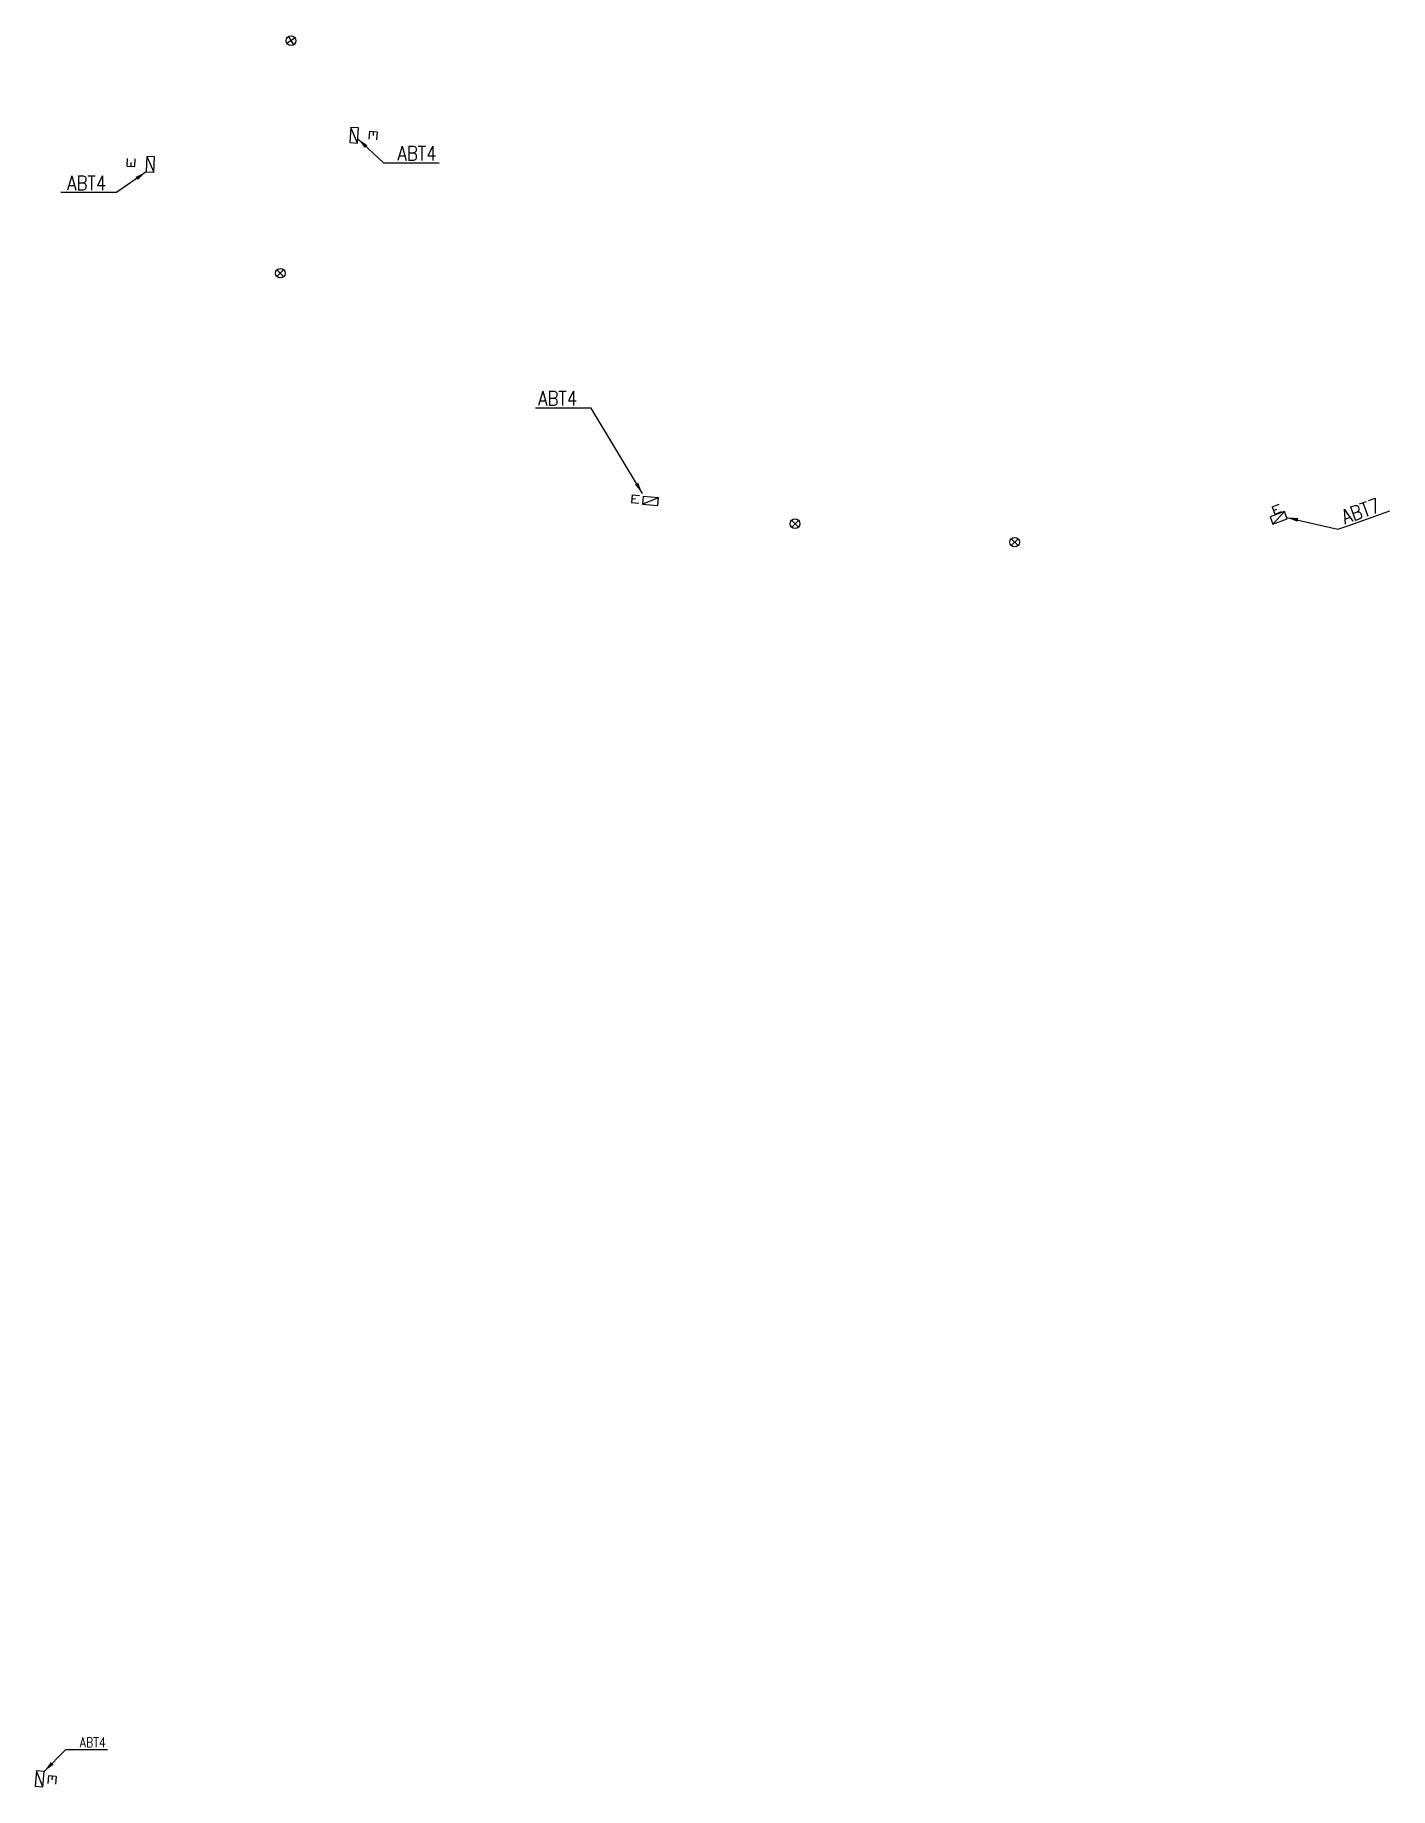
# Model space of a CAD drawing. Header units: millimetres. Extents: x 156980 to 157999, y 121028 to 121966.
# Drawn here: x 157702.6 to 157844.1, y 121616.9 to 121800 of the extents above; entities that cross this region are included whole.
import ezdxf

# ---------------------------------------------------------------- set-up
doc = ezdxf.new("R2010")
doc.units = ezdxf.units.MM
doc.layers.get('0').update_dxf_attribs({"linetype": 'CONTINUOUS'})
doc.layers.add('W0430', color=7, linetype='CONTINUOUS')
doc.layers.add('W0469', color=7, linetype='CONTINUOUS')
doc.styles.get("Standard").update_dxf_attribs({"font": 'romans.shx', "width": 0.85})
doc.dimstyles.get("Standard").update_dxf_attribs({"dimtxt": 1.5, "dimasz": 1.2, "dimexe": 0.625, "dimexo": 0.625, "dimgap": 0.25, "dimtad": 1, "dimdec": 1, "dimzin": 0, "dimdsep": 46, "dimtxsty": 'Standard', "dimcen": -0.5, "dimadec": 0, "dimazin": 0, "dimtfac": 1, "dimtdec": 1, "dimtmove": 0, "dimatfit": 3, "dimfxl": 0, "dimtolj": 1, "dimtzin": 0, "dimarcsym": 0})

msp = doc.modelspace()

# ---------------------------------------------------------------- texts
at = {"layer": 'W0430', "color": 252, "char_height": 1.5}
for s, insert, attachment_point in [('ABT4', (157740.45, 121786.93), 7), ('ABT4', (157710.05, 121783.82), 9), ('\\A1;ABT4', (157759.24, 121761.32), 9)]:
    msp.add_mtext(s, dxfattribs=dict(at, insert=insert, attachment_point=attachment_point))
at = {"layer": 'W0430', "color": 252, "linetype": 'Continuous', "insert": (157839.37, 121748.93), "char_height": 1.5, "attachment_point": 7, "rotation": 19.388}
msp.add_mtext('ABT7', dxfattribs=at)
at = {"layer": 'W0430', "color": 253, "linetype": 'Continuous', "ltscale": 0.5, "insert": (157707.27, 121621.2), "char_height": 1, "attachment_point": 7}
msp.add_mtext('\\A1;ABT4', dxfattribs=at)

# ---------------------------------------------------------------- blocks, each defined once
blk = doc.blocks.new('*U13')
at = {"flags": 128}
for points in [[(0.8, 0.8), (-0.8, 0.8)], [(-0.8, 0.8), (-0.8, 0)], [(0.8, 0.8), (-0.8, 0)], [(-0.8, 0), (0.8, 0)], [(-0.25, 1.71), (0.55, 1.71)], [(-0.25, 1.71), (-0.25, 0.91)], [(-0.25, 1.31), (0.15, 1.31)], [(-0.25, 0.91), (0.55, 0.91)], [(0.8, 0), (0.8, 0.8)]]:
    blk.add_lwpolyline(points, dxfattribs=at)
blk = doc.blocks.new('*U14')
at = {"flags": 128}
for points in [[(-0.3, 2.8), (0.5, 2.8)], [(-0.3, 2.8), (-0.3, 2)], [(-0.3, 2.4), (0.1, 2.4)], [(-0.3, 2), (0.5, 2)], [(0.8, 0.8), (-0.8, 0.8)], [(-0.8, 0.8), (-0.8, 0)], [(0.8, 0.8), (-0.8, 0)], [(-0.8, 0), (0.8, 0)], [(0.8, 0), (0.8, 0.8)]]:
    blk.add_lwpolyline(points, dxfattribs=at)
blk = doc.blocks.new('*U15')
at = {"flags": 128}
for points in [[(-0.49, 2.78), (0.31, 2.78)], [(-0.49, 2.78), (-0.49, 1.98)], [(-0.49, 2.38), (-0.09, 2.38)], [(-0.49, 1.98), (0.31, 1.98)], [(0.8, 0.8), (-0.8, 0.8)], [(-0.8, 0.8), (-0.8, 0)], [(0.8, 0.8), (-0.8, 0)], [(-0.8, 0), (0.8, 0)], [(0.8, 0), (0.8, 0.8)]]:
    blk.add_lwpolyline(points, dxfattribs=at)
blk = doc.blocks.new('T469')
at = {"color": 0, "linetype": 'Continuous', "flags": 128}
for points in [[(-0.35, 0.35), (0.35, -0.35)], [(-0.35, -0.35), (0.35, 0.35)]]:
    blk.add_lwpolyline(points, dxfattribs=at)
at = {"color": 0, "linetype": 'Continuous'}
blk.add_circle((0, 0), 0.5, dxfattribs=at)
blk = doc.blocks.new('T430')
at = {"flags": 128}
for points in [[(-0.4, 2.1), (0.4, 2.1)], [(-0.4, 2.1), (-0.4, 1.3)], [(0.8, 0.8), (-0.8, 0.8)], [(-0.8, 0.8), (-0.8, 0)], [(0.8, 0.8), (-0.8, 0)], [(-0.8, 0), (0.8, 0)], [(-0.4, 1.7), (0, 1.7)], [(-0.4, 1.3), (0.4, 1.3)], [(0.8, 0), (0.8, 0.8)]]:
    blk.add_lwpolyline(points, dxfattribs=at)
blk = doc.blocks.new('*U22')
at = {"flags": 128}
for points in [[(-1.98, 0.86), (-1.18, 0.86)], [(-1.98, 0.86), (-1.98, 0.06)], [(-1.98, 0.46), (-1.58, 0.46)], [(-1.98, 0.06), (-1.18, 0.06)], [(0.8, 0.8), (-0.8, 0.8)], [(-0.8, 0.8), (-0.8, 0)], [(0.8, 0.8), (-0.8, 0)], [(-0.8, 0), (0.8, 0)], [(0.8, 0), (0.8, 0.8)]]:
    blk.add_lwpolyline(points, dxfattribs=at)

# ---------------------------------------------------------------- block references
at = {"layer": 'W0430'}
for name, p, rotation in [('*U15', (157735.53, 121789.59), 266.1784749872872), ('*U14', (157715.05, 121786.52), 87.86533774861097), ('*U13', (157832.62, 121749.23), 19.86229265320658)]:
    msp.add_blockref(name, p, dxfattribs=dict(at, rotation=rotation))
at = {"layer": 'W0430', "color": 252, "ltscale": 0.5, "rotation": 354.7425819694293}
msp.add_blockref('*U22', (157766.85, 121750.97), dxfattribs=at)
at = {"layer": 'W0430', "color": 253, "ltscale": 0.5, "rotation": 264.8633139153313}
msp.add_blockref('T430', (157702.68, 121617.93), dxfattribs=at)
at = {"layer": 'W0469', "rotation": 258.6845970505975}
msp.add_blockref('T469', (157729.34, 121799.44), dxfattribs=at)
at = {"layer": 'W0469'}
for p in [(157728.22, 121775.16), (157781.98, 121748.99), (157804.92, 121747.06)]:
    msp.add_blockref('T469', p, dxfattribs=at)

msp.set_redraw_order([(e.dxf.handle, doc.entitydb.next_handle()) for e in msp.query("TEXT MTEXT ATTDEF DIMENSION ARC_DIMENSION")])  # texts and dimensions are drawn at this point

# ---------------------------------------------------------------- leaders
at = {"layer": 'W0430', "color": 252, "annotation_type": 0, "has_hookline": 1, "text_width": 4.37}
for points, hookline_direction in [([(157736.32, 121789.19), (157739, 121786.68), (157740.2, 121786.68)], 0), ([(157714.22, 121785.75), (157711.13, 121783.57), (157709.93, 121783.57)], 1), ([(157766.04, 121752.15), (157760.69, 121761.07), (157759.49, 121761.07)], 1)]:
    msp.add_leader(points, dimstyle='Standard', dxfattribs=dict(at, hookline_direction=hookline_direction))
at = {"layer": 'W0430', "color": 252, "linetype": 'Continuous', "annotation_type": 0, "has_hookline": 1, "hookline_direction": 0, "text_width": 4.31, "horizontal_direction": (0.943292, 0.331964, 0)}
msp.add_leader([(157833.32, 121749.65), (157838.68, 121748.42), (157839.81, 121748.82)], dimstyle='Standard', dxfattribs=at)
at = {"layer": 'W0430', "color": 253, "linetype": 'Continuous', "ltscale": 0.5, "annotation_type": 0, "has_hookline": 1, "hookline_direction": 0, "text_width": 2.91}
msp.add_leader([(157703.55, 121618.66), (157705.82, 121620.95), (157707.02, 121620.95)], dimstyle='Standard', dxfattribs=at)

doc.saveas('drawing.dxf')
